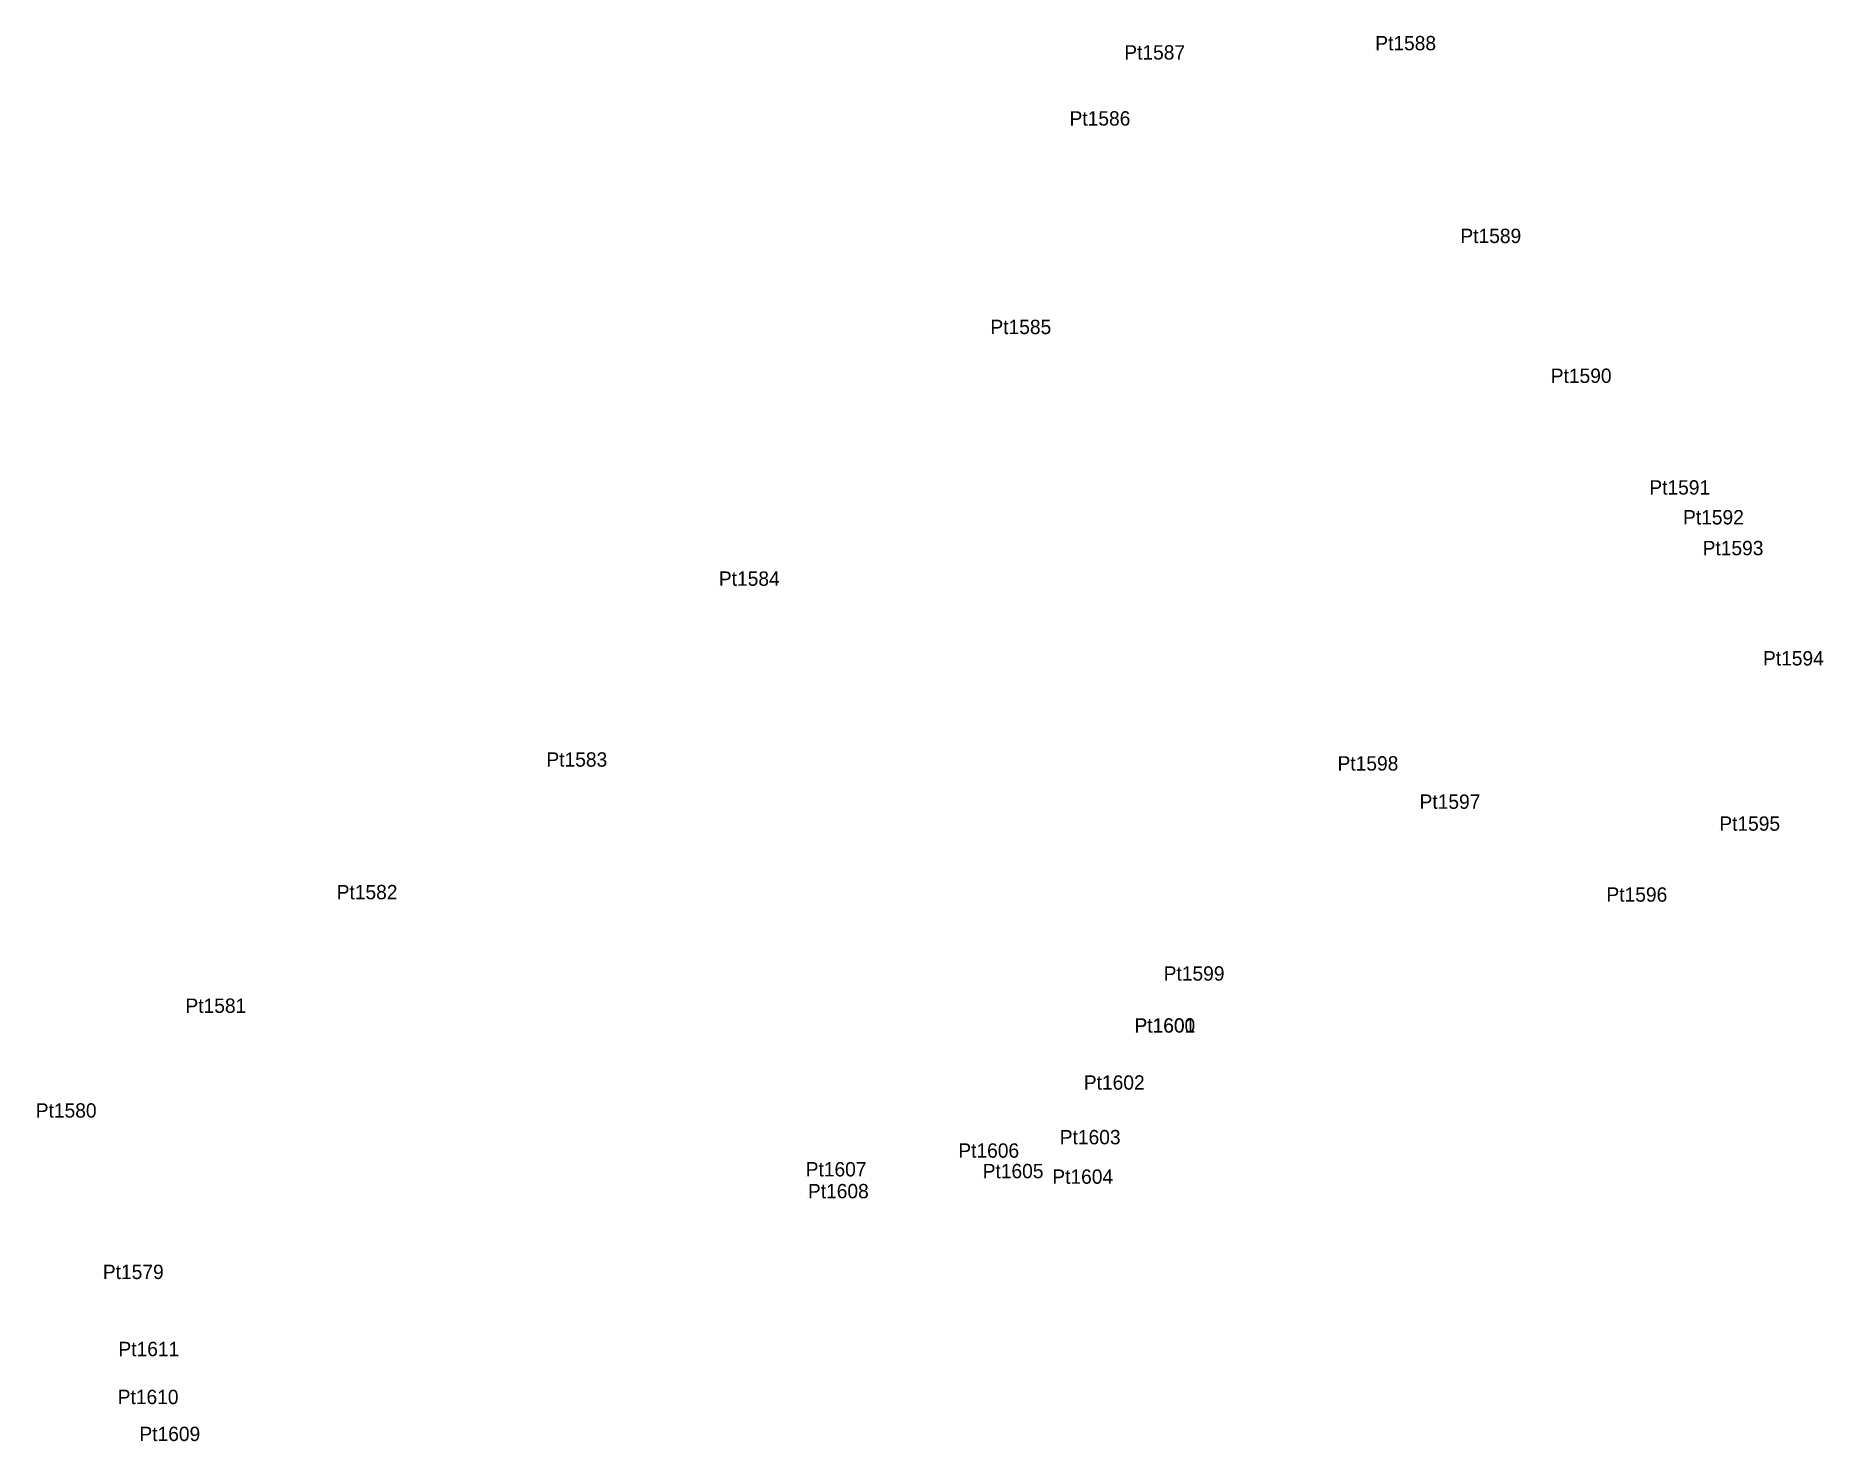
# Model space of a CAD drawing. Extents: x 0 to 667379, y 0 to 1854856.
# Drawn here: x 541454.5 to 541678.7, y 1849139.8 to 1849316.1 of the extents above; entities that cross this region are included whole.
import ezdxf

# ---------------------------------------------------------------- set-up
doc = ezdxf.new("R2010")
doc.units = 0
doc.layers.add('Level 12', color=7, linetype='Continuous')
doc.layers.add('Level 7', color=7, linetype='Continuous')

msp = doc.modelspace()

# ---------------------------------------------------------------- texts
at = {"layer": 'Level 12'}
for s, p in [('Pt1588', (541622.52, 1849314.271)), ('Pt1587', (541591.038, 1849313.109)), ('Pt1586', (541584.172, 1849304.827)), ('Pt1589', (541633.201, 1849290.09)), ('Pt1585', (541574.249, 1849278.667)), ('Pt1590', (541644.534, 1849272.54)), ('Pt1591', (541656.898, 1849258.538)), ('Pt1592', (541661.126, 1849254.791)), ('Pt1593', (541663.585, 1849250.926)), ('Pt1584', (541540.186, 1849247.092)), ('Pt1594', (541671.157, 1849237.094)), ('Pt1583', (541518.552, 1849224.398)), ('Pt1598', (541617.789, 1849223.913)), ('Pt1597', (541628.079, 1849219.113)), ('Pt1595', (541665.674, 1849216.362)), ('Pt1582', (541492.241, 1849207.762)), ('Pt1596', (541651.52, 1849207.461)), ('Pt1599', (541595.98, 1849197.555)), ('Pt1581', (541473.276, 1849193.515)), ('Pt1600', (541592.302, 1849191.039)), ('Pt1601', (541592.326, 1849191.03)), ('Pt1602', (541585.968, 1849183.876)), ('Pt1580', (541454.498, 1849180.369)), ('Pt1606', (541570.221, 1849175.343)), ('Pt1603', (541582.945, 1849177.024)), ('Pt1607', (541551.076, 1849172.995)), ('Pt1605', (541573.275, 1849172.767)), ('Pt1604', (541582.009, 1849172.07)), ('Pt1608', (541551.357, 1849170.25)), ('Pt1579', (541462.917, 1849160.118)), ('Pt1611', (541464.871, 1849150.444)), ('Pt1610', (541464.778, 1849144.429)), ('Pt1609', (541467.499, 1849139.796))]:
    msp.add_text(s, height=1.8, dxfattribs=at).set_placement(p)

# ---------------------------------------------------------------- linework, layer by layer
at = {"layer": 'Level 7'}
for p, q in [((541622.52, 1849314.271), (541622.52, 1849314.271)), ((541591.038, 1849313.109), (541591.038, 1849313.109)), ((541584.172, 1849304.827), (541584.172, 1849304.827)), ((541633.201, 1849290.09), (541633.201, 1849290.09)), ((541574.249, 1849278.667), (541574.249, 1849278.667)), ((541644.534, 1849272.54), (541644.534, 1849272.54)), ((541656.898, 1849258.538), (541656.898, 1849258.538)), ((541661.126, 1849254.791), (541661.126, 1849254.791)), ((541663.585, 1849250.926), (541663.585, 1849250.926)), ((541540.186, 1849247.092), (541540.186, 1849247.092)), ((541671.157, 1849237.094), (541671.157, 1849237.094)), ((541518.552, 1849224.398), (541518.552, 1849224.398)), ((541617.789, 1849223.913), (541617.789, 1849223.913)), ((541628.079, 1849219.113), (541628.079, 1849219.113)), ((541665.674, 1849216.362), (541665.674, 1849216.362)), ((541492.241, 1849207.762), (541492.241, 1849207.762)), ((541651.52, 1849207.461), (541651.52, 1849207.461)), ((541595.98, 1849197.555), (541595.98, 1849197.555)), ((541473.276, 1849193.515), (541473.276, 1849193.515)), ((541592.302, 1849191.039), (541592.302, 1849191.039)), ((541592.326, 1849191.03), (541592.326, 1849191.03)), ((541585.968, 1849183.876), (541585.968, 1849183.876)), ((541454.498, 1849180.369), (541454.498, 1849180.369)), ((541582.945, 1849177.024), (541582.945, 1849177.024)), ((541570.221, 1849175.343), (541570.221, 1849175.343)), ((541551.076, 1849172.995), (541551.076, 1849172.995)), ((541573.275, 1849172.767), (541573.275, 1849172.767)), ((541551.357, 1849170.25), (541551.357, 1849170.25)), ((541582.009, 1849172.07), (541582.009, 1849172.07)), ((541462.917, 1849160.118), (541462.917, 1849160.118)), ((541464.871, 1849150.444), (541464.871, 1849150.444)), ((541464.778, 1849144.429), (541464.778, 1849144.429)), ((541467.499, 1849139.796), (541467.499, 1849139.796))]:
    msp.add_line(p, q, dxfattribs=at)

msp.set_redraw_order([(e.dxf.handle, doc.entitydb.next_handle()) for e in msp.query("TEXT MTEXT ATTDEF DIMENSION ARC_DIMENSION")])  # texts and dimensions are drawn at this point

doc.saveas('drawing.dxf')
